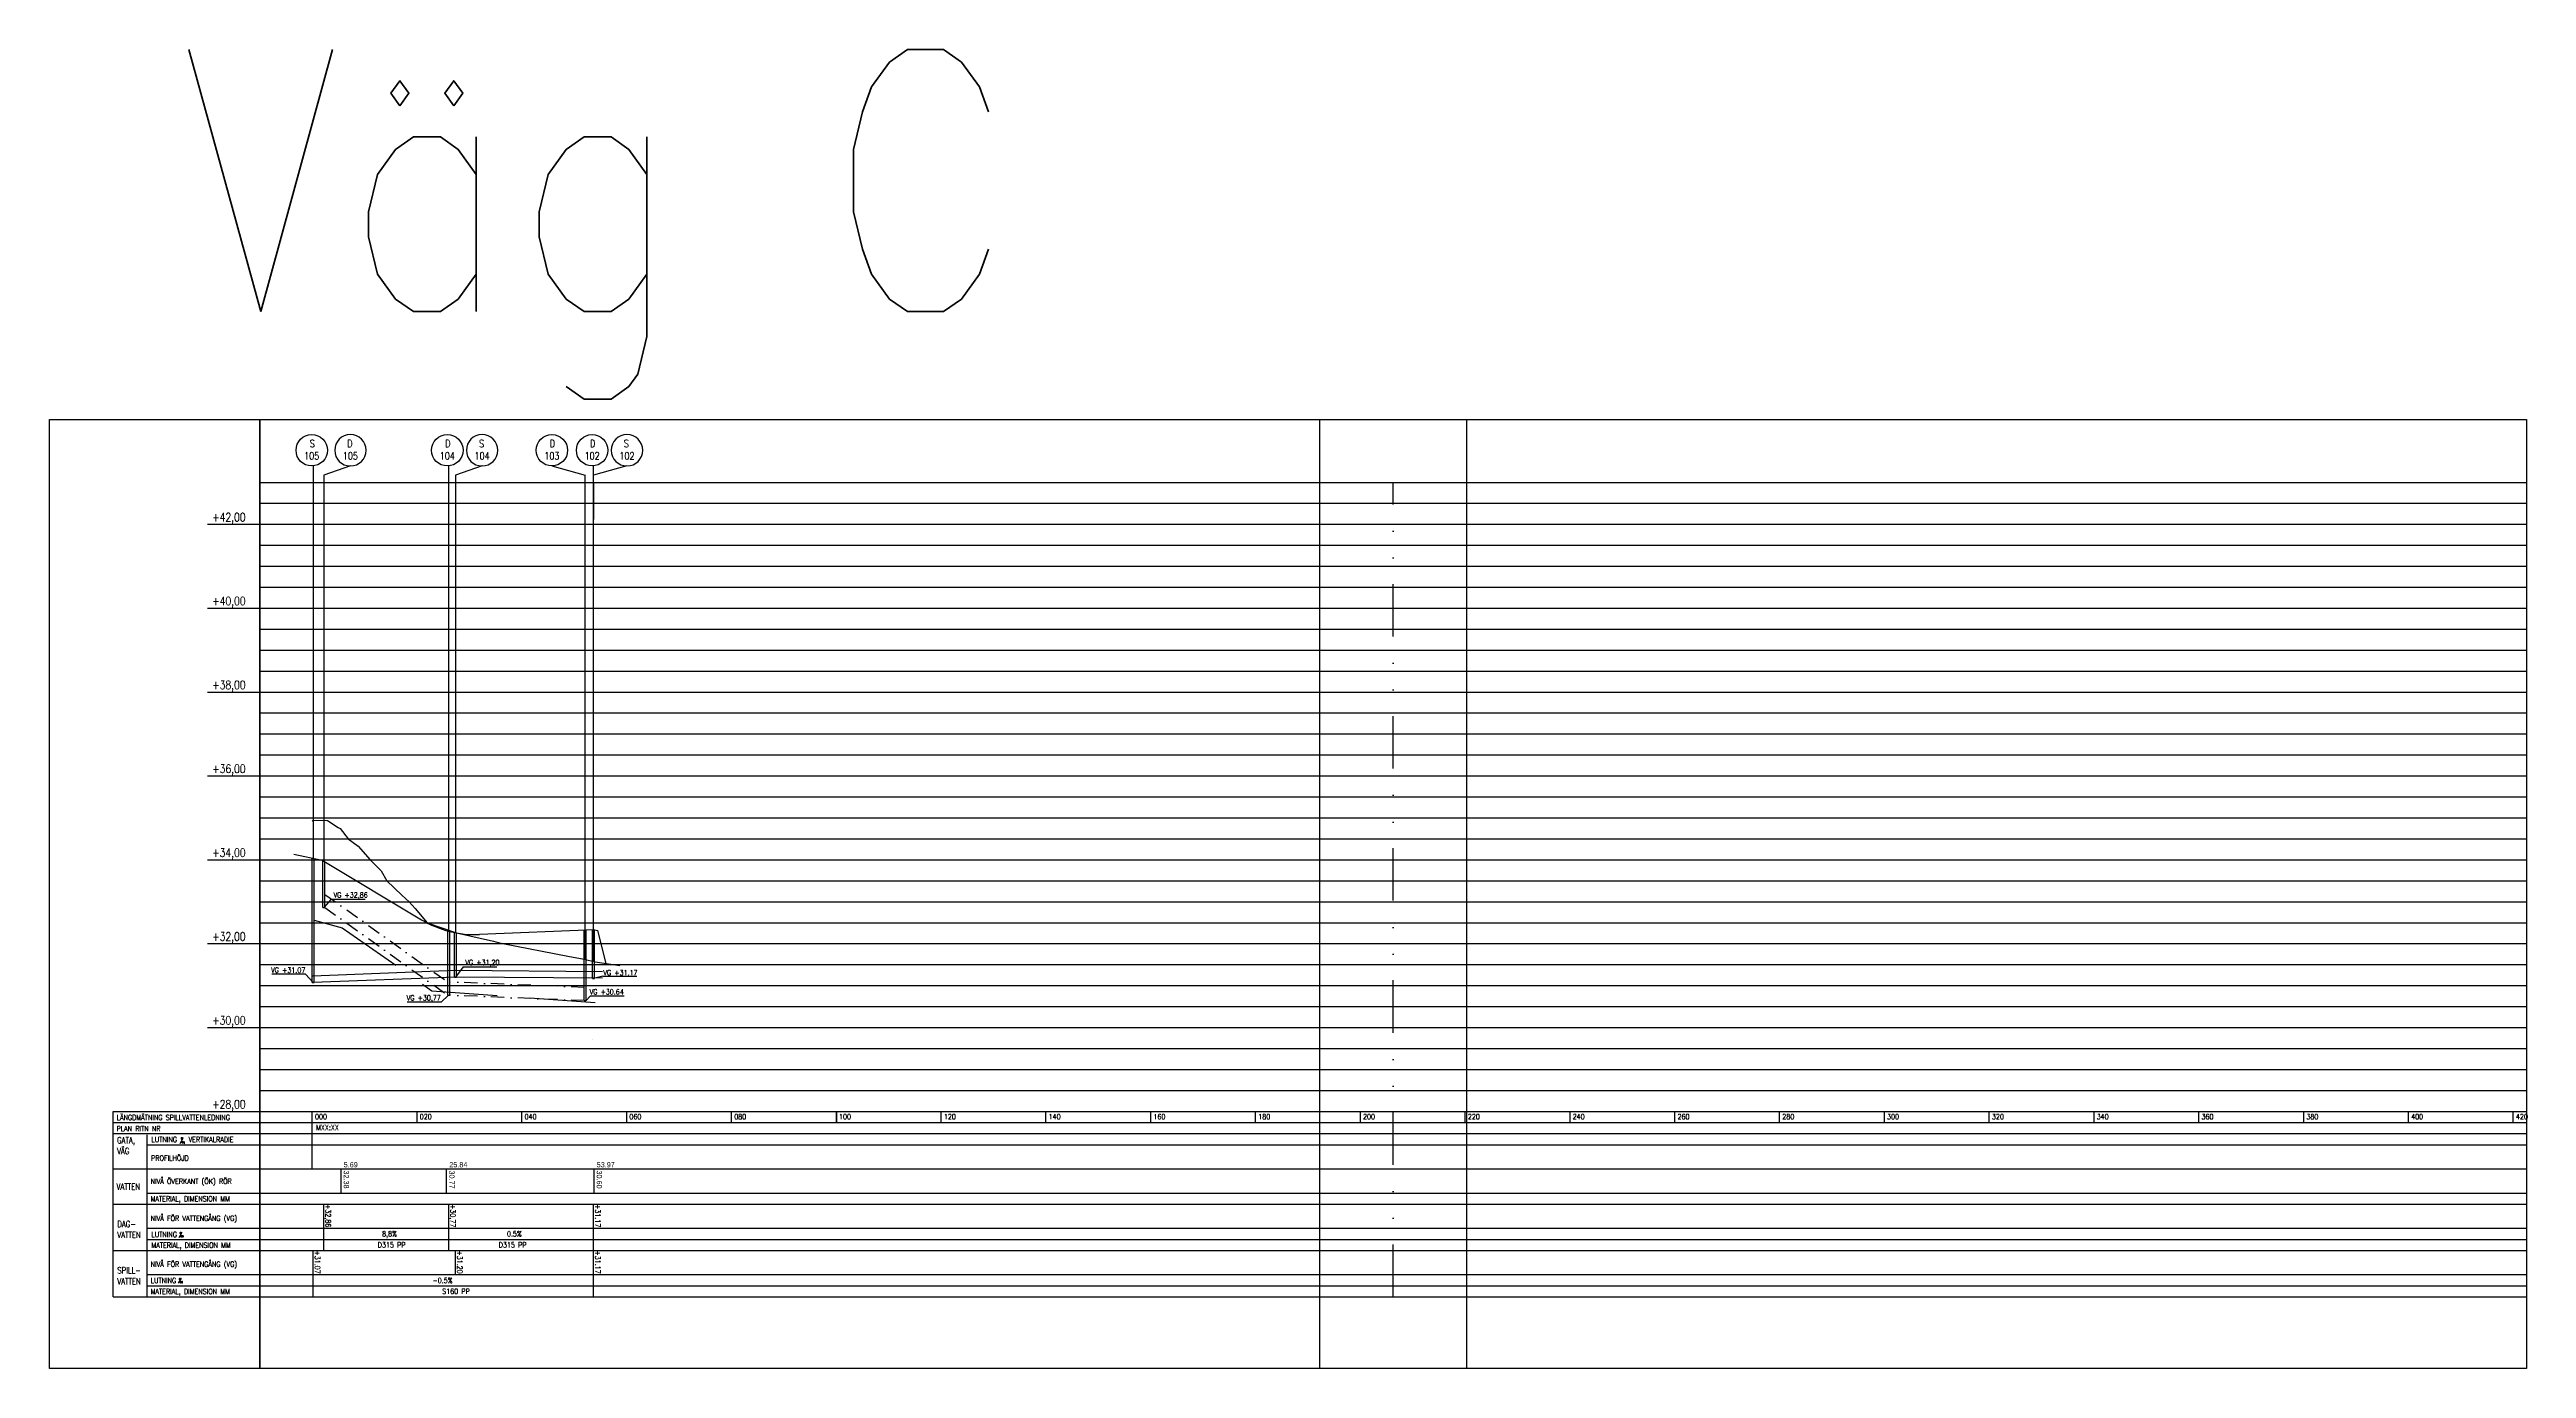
# Model space of a CAD drawing. Header units: metres. Extents: x 139929 to 143267, y 6401995 to 6404511.
# Drawn here: x 142144.1 to 142616.7, y 6404259.3 to 6404510.9 of the extents above; entities that cross this region are included whole.
import ezdxf
from ezdxf.enums import TextEntityAlignment as Align

# ---------------------------------------------------------------- set-up
doc = ezdxf.new("R2010")
doc.units = ezdxf.units.M
for name, pattern in [('CENTERX2', [4, 2.5, -0.5, 0.5, -0.5]), ('DASHDOT', [1, 0.5, -0.25, 0, -0.25]), ('DIVIDEX2', [2.5, 1, -0.5, 0, -0.5, 0, -0.5]), ('HIDDEN2', [0.1875, 0.125, -0.0625])]:
    doc.linetypes.add(name, pattern=pattern)
for name, color, linetype in [('M-BRUNNAR', 3, 'Continuous'), ('M-KONNEKTIONSLINJE', 6, 'DIVIDEX2'), ('M-PROFILBLANKETT', 1, 'Continuous'), ('M-PROFILLINJE', 7, 'CENTERX2'), ('M-VA-D', 80, 'DASHDOT'), ('M-VA-S', 20, 'Continuous'), ('M-VA-TEXT', 1, 'Continuous'), ('M-VA-V', 140, 'HIDDEN2')]:
    doc.layers.add(name, color=color, linetype=linetype)
doc.layers.add('M-RUTA-400', color=7, linetype='Continuous', plot=False)
doc.styles.add('M-modell-va$0$SIMPLEX8', font='simplex.shx', dxfattribs={"width": 0.8})
doc.styles.add('SIMPLEX8', font='simplex.shx', dxfattribs={"width": 0.8})

# ---------------------------------------------------------------- blocks, each defined once
blk = doc.blocks.new('M-modell-va$0$VA Littera')
blk.add_circle((0, 0), 1.5)
at = {"style": 'M-modell-va$0$SIMPLEX8', "width": 0.8}
for tag, p in [('D/S', (0.05, 0.29)), ('NR', (0, -0.89))]:
    blk.add_attdef(tag, text='', height=0.7, dxfattribs=at).set_placement(p, align=Align.CENTER)
at = {"style": 'M-modell-va$0$SIMPLEX8', "width": 0.8, "flags": 1}
for tag, p in [('LOCKNIVÅ', (1.78, 0.25)), ('VG-NIVÅ', (1.79, -0.67))]:
    blk.add_attdef(tag, p, '', height=0.5, dxfattribs=at)

msp = doc.modelspace()

# ---------------------------------------------------------------- linework, layer by layer
at = {"layer": 'M-BRUNNAR'}
for p, q in [((142194.169, 6404332.88), (142194.169, 6404356.646)), ((142194.569, 6404332.88), (142194.569, 6404356.565)), ((142196.207, 6404347.2), (142196.207, 6404356.186)), ((142196.607, 6404347.2), (142196.607, 6404355.946)), ((142196.207, 6404347.2), (142196.607, 6404347.2)), ((142220.034, 6404330.48), (142220.034, 6404342.942)), ((142246.072, 6404329.455), (142246.072, 6404342.848)), ((142246.472, 6404329.455), (142246.472, 6404342.864)), ((142247.673, 6404333.642), (142247.673, 6404342.912)), ((142248.073, 6404333.642), (142248.073, 6404342.928)), ((142220.434, 6404330.48), (142220.434, 6404342.815)), ((142221.334, 6404333.948), (142221.334, 6404342.528)), ((142221.734, 6404333.948), (142221.734, 6404342.415)), ((142221.334, 6404333.948), (142221.734, 6404333.948)), ((142247.673, 6404333.642), (142248.073, 6404333.642)), ((142194.169, 6404332.88), (142194.569, 6404332.88)), ((142220.034, 6404330.48), (142220.434, 6404330.48)), ((142246.072, 6404329.455), (142246.472, 6404329.455)), ((142247.673, 6404322.004), (142247.673, 6404322.004))]:
    msp.add_line(p, q, dxfattribs=at)
at = {"layer": 'M-KONNEKTIONSLINJE', "ltscale": 10}
msp.add_line((142400.453, 6404272.92), (142400.453, 6404428.32), dxfattribs=at)
at = {"layer": 'M-PROFILBLANKETT', "color": 3}
for p, q in [((142184.198, 6404308.32), (142184.198, 6404428.32)), ((142184.198, 6404428.32), (142616.707, 6404428.32)), ((142184.198, 6404272.92), (142184.198, 6404308.32)), ((142156.198, 6404304.07), (142616.707, 6404304.07)), ((142168.988, 6404302.194), (142169.553, 6404303.184)), ((142156.198, 6404297.345), (142616.707, 6404297.345)), ((142156.198, 6404290.62), (142616.707, 6404290.62)), ((142156.198, 6404281.77), (142616.707, 6404281.77)), ((142168.78, 6404284.274), (142169.345, 6404285.264)), ((142169.068, 6404285.27), (142169.16, 6404285.204)), ((142169.16, 6404285.204), (142169.252, 6404285.209)), ((142169.252, 6404285.209), (142169.345, 6404285.264)), ((142168.643, 6404275.52), (142169.208, 6404276.509)), ((142168.931, 6404276.515), (142169.023, 6404276.45)), ((142169.023, 6404276.45), (142169.115, 6404276.455)), ((142169.115, 6404276.455), (142169.208, 6404276.509))]:
    msp.add_line(p, q, dxfattribs=at)
at = {"layer": 'M-PROFILBLANKETT'}
for p, q in [((142246.272, 6404422.277), (142246.272, 6404428.32)), ((142247.873, 6404428.32), (142247.873, 6404421.257)), ((142247.873, 6404336.914), (142247.873, 6404336.904))]:
    msp.add_line(p, q, dxfattribs=at)
at = {"layer": 'M-PROFILBLANKETT', "color": 13}
for p, q in [((142184.198, 6404424.32), (142616.707, 6404424.32)), ((142174.198, 6404420.32), (142616.707, 6404420.32)), ((142184.198, 6404416.32), (142616.707, 6404416.32)), ((142184.198, 6404412.32), (142616.707, 6404412.32)), ((142174.198, 6404404.32), (142616.707, 6404404.32)), ((142184.198, 6404408.32), (142616.707, 6404408.32)), ((142184.198, 6404400.32), (142616.707, 6404400.32)), ((142184.198, 6404396.32), (142616.707, 6404396.32)), ((142184.198, 6404392.32), (142616.707, 6404392.32)), ((142174.198, 6404388.32), (142616.707, 6404388.32)), ((142184.198, 6404384.32), (142616.707, 6404384.32)), ((142184.198, 6404380.32), (142616.707, 6404380.32)), ((142184.198, 6404376.32), (142616.707, 6404376.32)), ((142174.198, 6404372.32), (142616.707, 6404372.32)), ((142184.198, 6404368.32), (142616.707, 6404368.32)), ((142184.198, 6404364.32), (142616.707, 6404364.32)), ((142184.198, 6404360.32), (142616.707, 6404360.32)), ((142174.198, 6404356.32), (142616.707, 6404356.32)), ((142184.198, 6404352.32), (142616.707, 6404352.32)), ((142184.198, 6404348.32), (142616.707, 6404348.32)), ((142184.198, 6404344.32), (142616.707, 6404344.32)), ((142174.198, 6404340.32), (142616.707, 6404340.32)), ((142184.198, 6404336.32), (142616.707, 6404336.32)), ((142184.198, 6404332.32), (142616.707, 6404332.32)), ((142174.198, 6404324.32), (142616.707, 6404324.32)), ((142184.198, 6404328.32), (142616.707, 6404328.32)), ((142184.198, 6404320.32), (142616.707, 6404320.32)), ((142184.198, 6404316.32), (142616.707, 6404316.32)), ((142184.198, 6404312.32), (142616.707, 6404312.32))]:
    msp.add_line(p, q, dxfattribs=at)
at = {"layer": 'M-PROFILBLANKETT', "color": 1}
for p, q in [((142197.81, 6404348.797), (142196.379, 6404347.2)), ((142197.81, 6404348.797), (142204.277, 6404348.797)), ((142192.91, 6404334.477), (142186.443, 6404334.477)), ((142192.91, 6404334.477), (142194.34, 6404332.88)), ((142222.964, 6404335.917), (142221.534, 6404333.948)), ((142222.964, 6404335.917), (142229.431, 6404335.917)), ((142249.631, 6404334.114), (142247.873, 6404333.65)), ((142249.631, 6404334.114), (142256.099, 6404334.114)), ((142218.775, 6404329.166), (142212.308, 6404329.166)), ((142218.775, 6404329.166), (142220.205, 6404330.48)), ((142247.22, 6404330.328), (142246.472, 6404329.455)), ((142253.687, 6404330.328), (142247.22, 6404330.328)), ((142156.198, 6404306.195), (142616.707, 6404306.195)), ((142194.198, 6404306.195), (142194.198, 6404308.32)), ((142194.198, 6404304.07), (142194.198, 6404306.195)), ((142214.198, 6404306.275), (142214.198, 6404308.32)), ((142234.198, 6404306.275), (142234.198, 6404308.32)), ((142254.198, 6404306.275), (142254.198, 6404308.32)), ((142274.198, 6404306.275), (142274.198, 6404308.32)), ((142294.198, 6404308.32), (142294.198, 6404306.32)), ((142294.198, 6404306.275), (142294.198, 6404308.32)), ((142314.198, 6404306.275), (142314.198, 6404308.32)), ((142314.198, 6404306.275), (142314.198, 6404308.32)), ((142334.198, 6404306.275), (142334.198, 6404308.32)), ((142354.198, 6404306.275), (142354.198, 6404308.32)), ((142374.198, 6404306.275), (142374.198, 6404308.32)), ((142394.198, 6404306.275), (142394.198, 6404308.32)), ((142414.198, 6404306.275), (142414.198, 6404308.32)), ((142434.198, 6404306.275), (142434.198, 6404308.32)), ((142454.198, 6404306.275), (142454.198, 6404308.32)), ((142474.198, 6404306.275), (142474.198, 6404308.32)), ((142494.198, 6404306.275), (142494.198, 6404308.32)), ((142514.198, 6404306.275), (142514.198, 6404308.32)), ((142534.198, 6404306.275), (142534.198, 6404308.32)), ((142554.198, 6404306.275), (142554.198, 6404308.32)), ((142574.198, 6404306.275), (142574.198, 6404308.32)), ((142594.198, 6404306.275), (142594.198, 6404308.32)), ((142614.198, 6404306.275), (142614.198, 6404308.32)), ((142162.698, 6404301.945), (142616.707, 6404301.945)), ((142194.198, 6404301.945), (142194.198, 6404304.07)), ((142194.198, 6404297.345), (142194.198, 6404301.945)), ((142199.682, 6404292.745), (142199.682, 6404297.345)), ((142219.827, 6404292.745), (142219.827, 6404297.345)), ((142247.96, 6404292.745), (142247.96, 6404297.345)), ((142162.698, 6404292.745), (142616.707, 6404292.745)), ((142196.407, 6404286.02), (142196.407, 6404290.62)), ((142220.234, 6404286.02), (142220.234, 6404290.62)), ((142247.873, 6404286.02), (142247.873, 6404290.62)), ((142162.698, 6404286.02), (142616.707, 6404286.02)), ((142162.698, 6404283.895), (142616.707, 6404283.895)), ((142194.369, 6404277.17), (142194.369, 6404281.77)), ((142196.407, 6404281.77), (142196.407, 6404286.02)), ((142220.234, 6404281.77), (142220.234, 6404286.02)), ((142221.534, 6404277.17), (142221.534, 6404281.77)), ((142247.873, 6404281.77), (142247.873, 6404286.02)), ((142247.873, 6404277.17), (142247.873, 6404281.77)), ((142162.698, 6404277.17), (142616.707, 6404277.17)), ((142194.369, 6404272.92), (142194.369, 6404277.17)), ((142247.873, 6404272.92), (142247.873, 6404277.17)), ((142162.698, 6404275.045), (142616.707, 6404275.045))]:
    msp.add_line(p, q, dxfattribs=at)
at = {"layer": 'M-PROFILBLANKETT', "color": 7}
for p, q in [((142156.198, 6404272.92), (142156.198, 6404308.32)), ((142156.198, 6404308.32), (142616.707, 6404308.32)), ((142156.198, 6404272.92), (142616.707, 6404272.92))]:
    msp.add_line(p, q, dxfattribs=at)
at = {"layer": 'M-PROFILBLANKETT', "color": 4}
msp.add_line((142174.198, 6404308.32), (142616.707, 6404308.32), dxfattribs=at)
at = {"layer": 'M-PROFILBLANKETT', "color": 1, "linetype": 'Continuous', "ltscale": 10}
for p, q in [((142162.698, 6404296.743), (142162.698, 6404303.845)), ((142162.698, 6404272.92), (142162.698, 6404296.743))]:
    msp.add_line(p, q, dxfattribs=at)
at = {"layer": 'M-PROFILBLANKETT', "color": 3, "linetype": 'Continuous'}
for p, q in [((142169.276, 6404303.315), (142169.368, 6404303.249)), ((142169.368, 6404303.249), (142169.459, 6404303.255)), ((142169.459, 6404303.255), (142169.553, 6404303.309))]:
    msp.add_line(p, q, dxfattribs=at)
at = {"layer": 'M-PROFILLINJE', "color": 4, "linetype": 'Continuous', "lineweight": -3}
for p, q in [((142194.198, 6404363.735), (142194.372, 6404363.879)), ((142194.372, 6404363.879), (142197.098, 6404363.814)), ((142197.098, 6404363.814), (142199.113, 6404362.446)), ((142199.113, 6404362.446), (142199.518, 6404362.301)), ((142199.518, 6404362.301), (142201.069, 6404360.32)), ((142201.069, 6404360.32), (142202.974, 6404358.912)), ((142202.974, 6404358.912), (142205.23, 6404356.32)), ((142205.23, 6404356.32), (142205.796, 6404355.761)), ((142205.796, 6404355.761), (142207.319, 6404354.208)), ((142207.319, 6404354.208), (142208.442, 6404352.32)), ((142208.442, 6404352.32), (142211.262, 6404349.565)), ((142211.262, 6404349.565), (142212.664, 6404348.32)), ((142212.664, 6404348.32), (142213.816, 6404347.051)), ((142213.816, 6404347.051), (142216.124, 6404344.32)), ((142216.124, 6404344.32), (142221.703, 6404342.398)), ((142221.703, 6404342.398), (142228.785, 6404340.764)), ((142228.785, 6404340.764), (142229.63, 6404340.539)), ((142229.63, 6404340.539), (142230.564, 6404340.32)), ((142230.564, 6404340.32), (142242.927, 6404337.914)), ((142242.927, 6404337.914), (142246.101, 6404337.342)), ((142246.101, 6404337.342), (142248.166, 6404336.842)), ((142248.166, 6404336.842), (142252.852, 6404336.171))]:
    msp.add_line(p, q, dxfattribs=at)
at = {"layer": 'M-PROFILLINJE', "color": 3, "linetype": 'Continuous'}
for p, q in [((142190.669, 6404357.36), (142196.095, 6404356.253)), ((142196.095, 6404356.253), (142215.026, 6404344.887)), ((142248.073, 6404342.928), (142226.12, 6404342.05)), ((142248.073, 6404342.928), (142248.711, 6404342.855)), ((142250.29, 6404336.538), (142248.711, 6404342.855))]:
    msp.add_line(p, q, dxfattribs=at)
msp.add_arc((142225.321, 6404362.034), 20, 239.01966, 272.29061, dxfattribs=at)
at = {"layer": 'M-RUTA-400'}
for points in [[(142144.052, 6404440.336), (142184.198, 6404440.336), (142184.198, 6404259.279), (142144.052, 6404259.279)], [(142184.198, 6404440.336), (142414.452, 6404440.336), (142414.452, 6404259.279), (142184.198, 6404259.279)], [(142386.452, 6404440.336), (142616.707, 6404440.336), (142616.707, 6404259.279), (142386.452, 6404259.279)]]:
    msp.add_lwpolyline(points, close=True, dxfattribs=at)
at = {"layer": 'M-VA-D', "ltscale": 5}
for p, q in [((142196.607, 6404349.72), (142220.034, 6404333)), ((142196.607, 6404347.2), (142220.034, 6404330.48)), ((142246.072, 6404329.455), (142220.434, 6404330.48)), ((142246.072, 6404331.977), (142220.534, 6404332.998))]:
    msp.add_line(p, q, dxfattribs=at)
at = {"layer": 'M-VA-S', "flags": 128}
for points in [[(142249.56, 6404334.967), (142221.514, 6404335.198), (142194.291, 6404334.129)], [(142249.55, 6404333.717), (142221.534, 6404333.948), (142194.34, 6404332.88)]]:
    msp.add_lwpolyline(points, dxfattribs=at)
at = {"layer": 'M-VA-TEXT'}
for p, q in [((142194.369, 6404431.457), (142194.369, 6404356.605)), ((142201.472, 6404431.443), (142196.407, 6404429.682)), ((142196.407, 6404429.682), (142196.407, 6404356.066)), ((142220.234, 6404342.878), (142220.234, 6404431.457)), ((142220.234, 6404342.878), (142220.234, 6404428.32)), ((142226.598, 6404431.443), (142221.534, 6404429.682)), ((142221.534, 6404429.682), (142221.534, 6404342.464)), ((142239.907, 6404431.45), (142246.272, 6404429.682)), ((142246.272, 6404337.238), (142246.272, 6404429.682)), ((142247.873, 6404336.904), (142247.873, 6404431.457)), ((142254.237, 6404431.443), (142247.873, 6404429.675))]:
    msp.add_line(p, q, dxfattribs=at)
at = {"layer": 'M-VA-V', "ltscale": 100}
for p, q in [((142194.569, 6404344.8), (142199.889, 6404343.366)), ((142199.889, 6404343.366), (142217.034, 6404331.335)), ((142217.034, 6404331.335), (142248.166, 6404329.086))]:
    msp.add_line(p, q, dxfattribs=at)

# ---------------------------------------------------------------- block references
at = {"layer": 'M-VA-TEXT', "xscale": 2, "yscale": 2}
for p, values in [((142194.087, 6404434.443), {'D/S': 'S', 'NR': '105'}), ((142219.952, 6404434.443), {'D/S': 'D', 'NR': '104'}), ((142239.907, 6404434.45), {'D/S': 'D', 'NR': '103'}), ((142247.591, 6404434.443), {'D/S': 'D', 'NR': '102'})]:
    msp.add_blockref('M-modell-va$0$VA Littera', p, dxfattribs=at).add_auto_attribs(values)
at = {"layer": 'M-VA-TEXT'}
ref = msp.add_blockref('M-modell-va$0$VA Littera', (142201.472, 6404434.443), dxfattribs=dict(at, xscale=-2, yscale=2))
ref.add_attrib('D/S', 'D', dxfattribs={"layer": '0', "height": 1.4, "style": 'M-modell-va$0$SIMPLEX8', "width": 0.8}).set_placement((142201.37, 6404435.022), align=Align.CENTER)
ref.add_attrib('NR', '105', dxfattribs={"layer": '0', "height": 1.4, "style": 'M-modell-va$0$SIMPLEX8', "width": 0.8}).set_placement((142201.47, 6404432.662), align=Align.CENTER)
ref = msp.add_blockref('M-modell-va$0$VA Littera', (142226.598, 6404434.443), dxfattribs=dict(at, xscale=-2, yscale=2))
ref.add_attrib('D/S', 'S', dxfattribs={"layer": '0', "height": 1.4, "style": 'M-modell-va$0$SIMPLEX8', "width": 0.8}).set_placement((142226.496, 6404435.022), align=Align.CENTER)
ref.add_attrib('NR', '104', dxfattribs={"layer": '0', "height": 1.4, "style": 'M-modell-va$0$SIMPLEX8', "width": 0.8}).set_placement((142226.596, 6404432.662), align=Align.CENTER)
ref = msp.add_blockref('M-modell-va$0$VA Littera', (142254.237, 6404434.443), dxfattribs=dict(at, xscale=-2, yscale=2))
ref.add_attrib('D/S', 'S', dxfattribs={"layer": '0', "height": 1.4, "style": 'M-modell-va$0$SIMPLEX8', "width": 0.8}).set_placement((142254.135, 6404435.022), align=Align.CENTER)
ref.add_attrib('NR', '102', dxfattribs={"layer": '0', "height": 1.4, "style": 'M-modell-va$0$SIMPLEX8', "width": 0.8}).set_placement((142254.235, 6404432.662), align=Align.CENTER)

# ---------------------------------------------------------------- texts
at = {"layer": 'Defpoints', "style": 'SIMPLEX8', "width": 0.8}
msp.add_text('Väg C', height=50, dxfattribs=at).set_placement((142168.912, 6404460.886))
at = {"layer": 'M-PROFILBLANKETT', "color": 3, "ltscale": 10, "style": 'SIMPLEX8', "width": 0.8}
for s, p in [('+42,00', (142175.097, 6404420.879)), ('+40,00', (142175.097, 6404404.879)), ('+38,00', (142175.097, 6404388.879)), ('+36,00', (142175.097, 6404372.879)), ('+34,00', (142175.097, 6404356.879)), ('+32,00', (142175.097, 6404340.879)), ('+30,00', (142175.097, 6404324.879)), ('+28,00', (142175.097, 6404308.879))]:
    msp.add_text(s, height=1.6, dxfattribs=at).set_placement(p)
at = {"layer": 'M-PROFILBLANKETT', "color": 1, "style": 'SIMPLEX8', "width": 0.8}
for s, p in [('VG +32,86', (142198.248, 6404348.799)), ('VG +31.07', (142186.338, 6404334.479)), ('VG +31,20', (142223.403, 6404335.919)), ('VG +31.17', (142249.742, 6404333.984)), ('VG +30,77', (142212.203, 6404329.168)), ('VG +30.64', (142247.115, 6404330.329)), ('MXX:XX', (142194.913, 6404304.464)), ('D315 PP', (142206.684, 6404282.039)), ('8,8%%%', (142207.52, 6404284.164)), ('D315 PP', (142229.773, 6404282.039)), ('0.5%%%', (142231.323, 6404284.164)), ('-0.5%%%', (142217.147, 6404275.272)), ('S160 PP', (142218.982, 6404273.189))]:
    msp.add_text(s, height=1, dxfattribs=at).set_placement(p, align=Align.BOTTOM_LEFT)
at = {"layer": 'M-PROFILBLANKETT', "color": 3, "ltscale": 30, "style": 'SIMPLEX8', "width": 0.8}
for s, height, p in [('PLAN RITN NR', 1, (142156.839, 6404304.53)), ('LÄNGDMÄTNING SPILLVATTENLEDNING', 1, (142156.844, 6404306.649)), ('VÄG', 1.2, (142156.938, 6404300.164)), ('GATA,', 1.2, (142156.938, 6404302.221)), ('LUTNING  , VERTIKALRADIE', 1, (142163.497, 6404302.446)), ('O', 0.35, (142169.113, 6404302.981)), ('O', 0.35, (142169.273, 6404302.239)), ('O', 0.35, (142169.545, 6404302.238)), ('NIVÅ ÖVERKANT (ÖK) RÖR', 1, (142163.351, 6404294.482)), ('PROFILHÖJD', 1, (142163.445, 6404298.905)), ('VATTEN', 1.2, (142156.839, 6404293.35)), ('MATERIAL, DIMENSION MM', 1, (142163.341, 6404291.138)), ('DAG-', 1.2, (142156.99, 6404286.226)), ('NIVÅ FÖR VATTENGÅNG (VG)', 1, (142163.346, 6404287.415)), ('VATTEN', 1.2, (142156.99, 6404284.169)), ('LUTNING ', 1, (142163.488, 6404284.32)), ('MATERIAL, DIMENSION MM', 1, (142163.492, 6404282.279)), ('O', 0.35, (142168.905, 6404284.935)), ('O', 0.35, (142169.065, 6404284.319)), ('O', 0.35, (142169.338, 6404284.317)), ('SPILL-', 1.2, (142156.99, 6404277.376)), ('NIVÅ FÖR VATTENGÅNG (VG)', 1, (142163.351, 6404278.652)), ('VATTEN', 1.2, (142156.99, 6404275.319)), ('MATERIAL, DIMENSION MM', 1, (142163.341, 6404273.469)), ('LUTNING ', 1, (142163.351, 6404275.538)), ('O', 0.35, (142168.768, 6404276.181)), ('O', 0.35, (142168.928, 6404275.564)), ('O', 0.35, (142169.201, 6404275.563))]:
    msp.add_text(s, height=height, dxfattribs=at).set_placement(p)
at = {"layer": 'M-PROFILBLANKETT', "color": 1, "style": 'SIMPLEX8', "width": 0.8}
for s, p in [('000', (142194.703, 6404306.808)), ('020', (142214.703, 6404306.808)), ('040', (142234.703, 6404306.808)), ('060', (142254.703, 6404306.808)), ('080', (142274.703, 6404306.808)), ('100', (142294.703, 6404306.808)), ('120', (142314.703, 6404306.808)), ('120', (142314.703, 6404306.808)), ('140', (142334.703, 6404306.808)), ('160', (142354.703, 6404306.808)), ('180', (142374.703, 6404306.808)), ('200', (142394.703, 6404306.808)), ('220', (142414.703, 6404306.808)), ('240', (142434.703, 6404306.808)), ('260', (142454.703, 6404306.808)), ('280', (142474.703, 6404306.808)), ('300', (142494.703, 6404306.808)), ('320', (142514.703, 6404306.808)), ('340', (142534.703, 6404306.808)), ('360', (142554.703, 6404306.808)), ('380', (142574.703, 6404306.808)), ('400', (142594.703, 6404306.808)), ('420', (142614.703, 6404306.808))]:
    msp.add_text(s, height=1, dxfattribs=at).set_placement(p)
at = {"layer": 'M-PROFILBLANKETT'}
for s, p in [('32.38', (142200.189, 6404297.045)), ('30.77', (142220.334, 6404297.045)), ('30.60', (142248.466, 6404297.045))]:
    msp.add_text(s, height=1, rotation=270, dxfattribs=at).set_placement(p)
for s, p in [('5.69', (142200.189, 6404297.645)), ('25.84', (142220.334, 6404297.645)), ('53.97', (142248.466, 6404297.645))]:
    msp.add_text(s, height=1, dxfattribs=at).set_placement(p)
at = {"layer": 'M-PROFILBLANKETT', "color": 1, "style": 'SIMPLEX8', "width": 0.8}
for s, p in [('+32,86', (142196.407, 6404290.629)), ('+30,77', (142220.234, 6404290.629)), ('+31.17', (142247.873, 6404290.629)), ('+31.07', (142194.369, 6404281.779)), ('+31.20', (142221.534, 6404281.779)), ('+31.17', (142247.873, 6404281.779))]:
    msp.add_text(s, height=1, rotation=270, dxfattribs=at).set_placement(p, align=Align.BOTTOM_LEFT)

doc.saveas('drawing.dxf')
